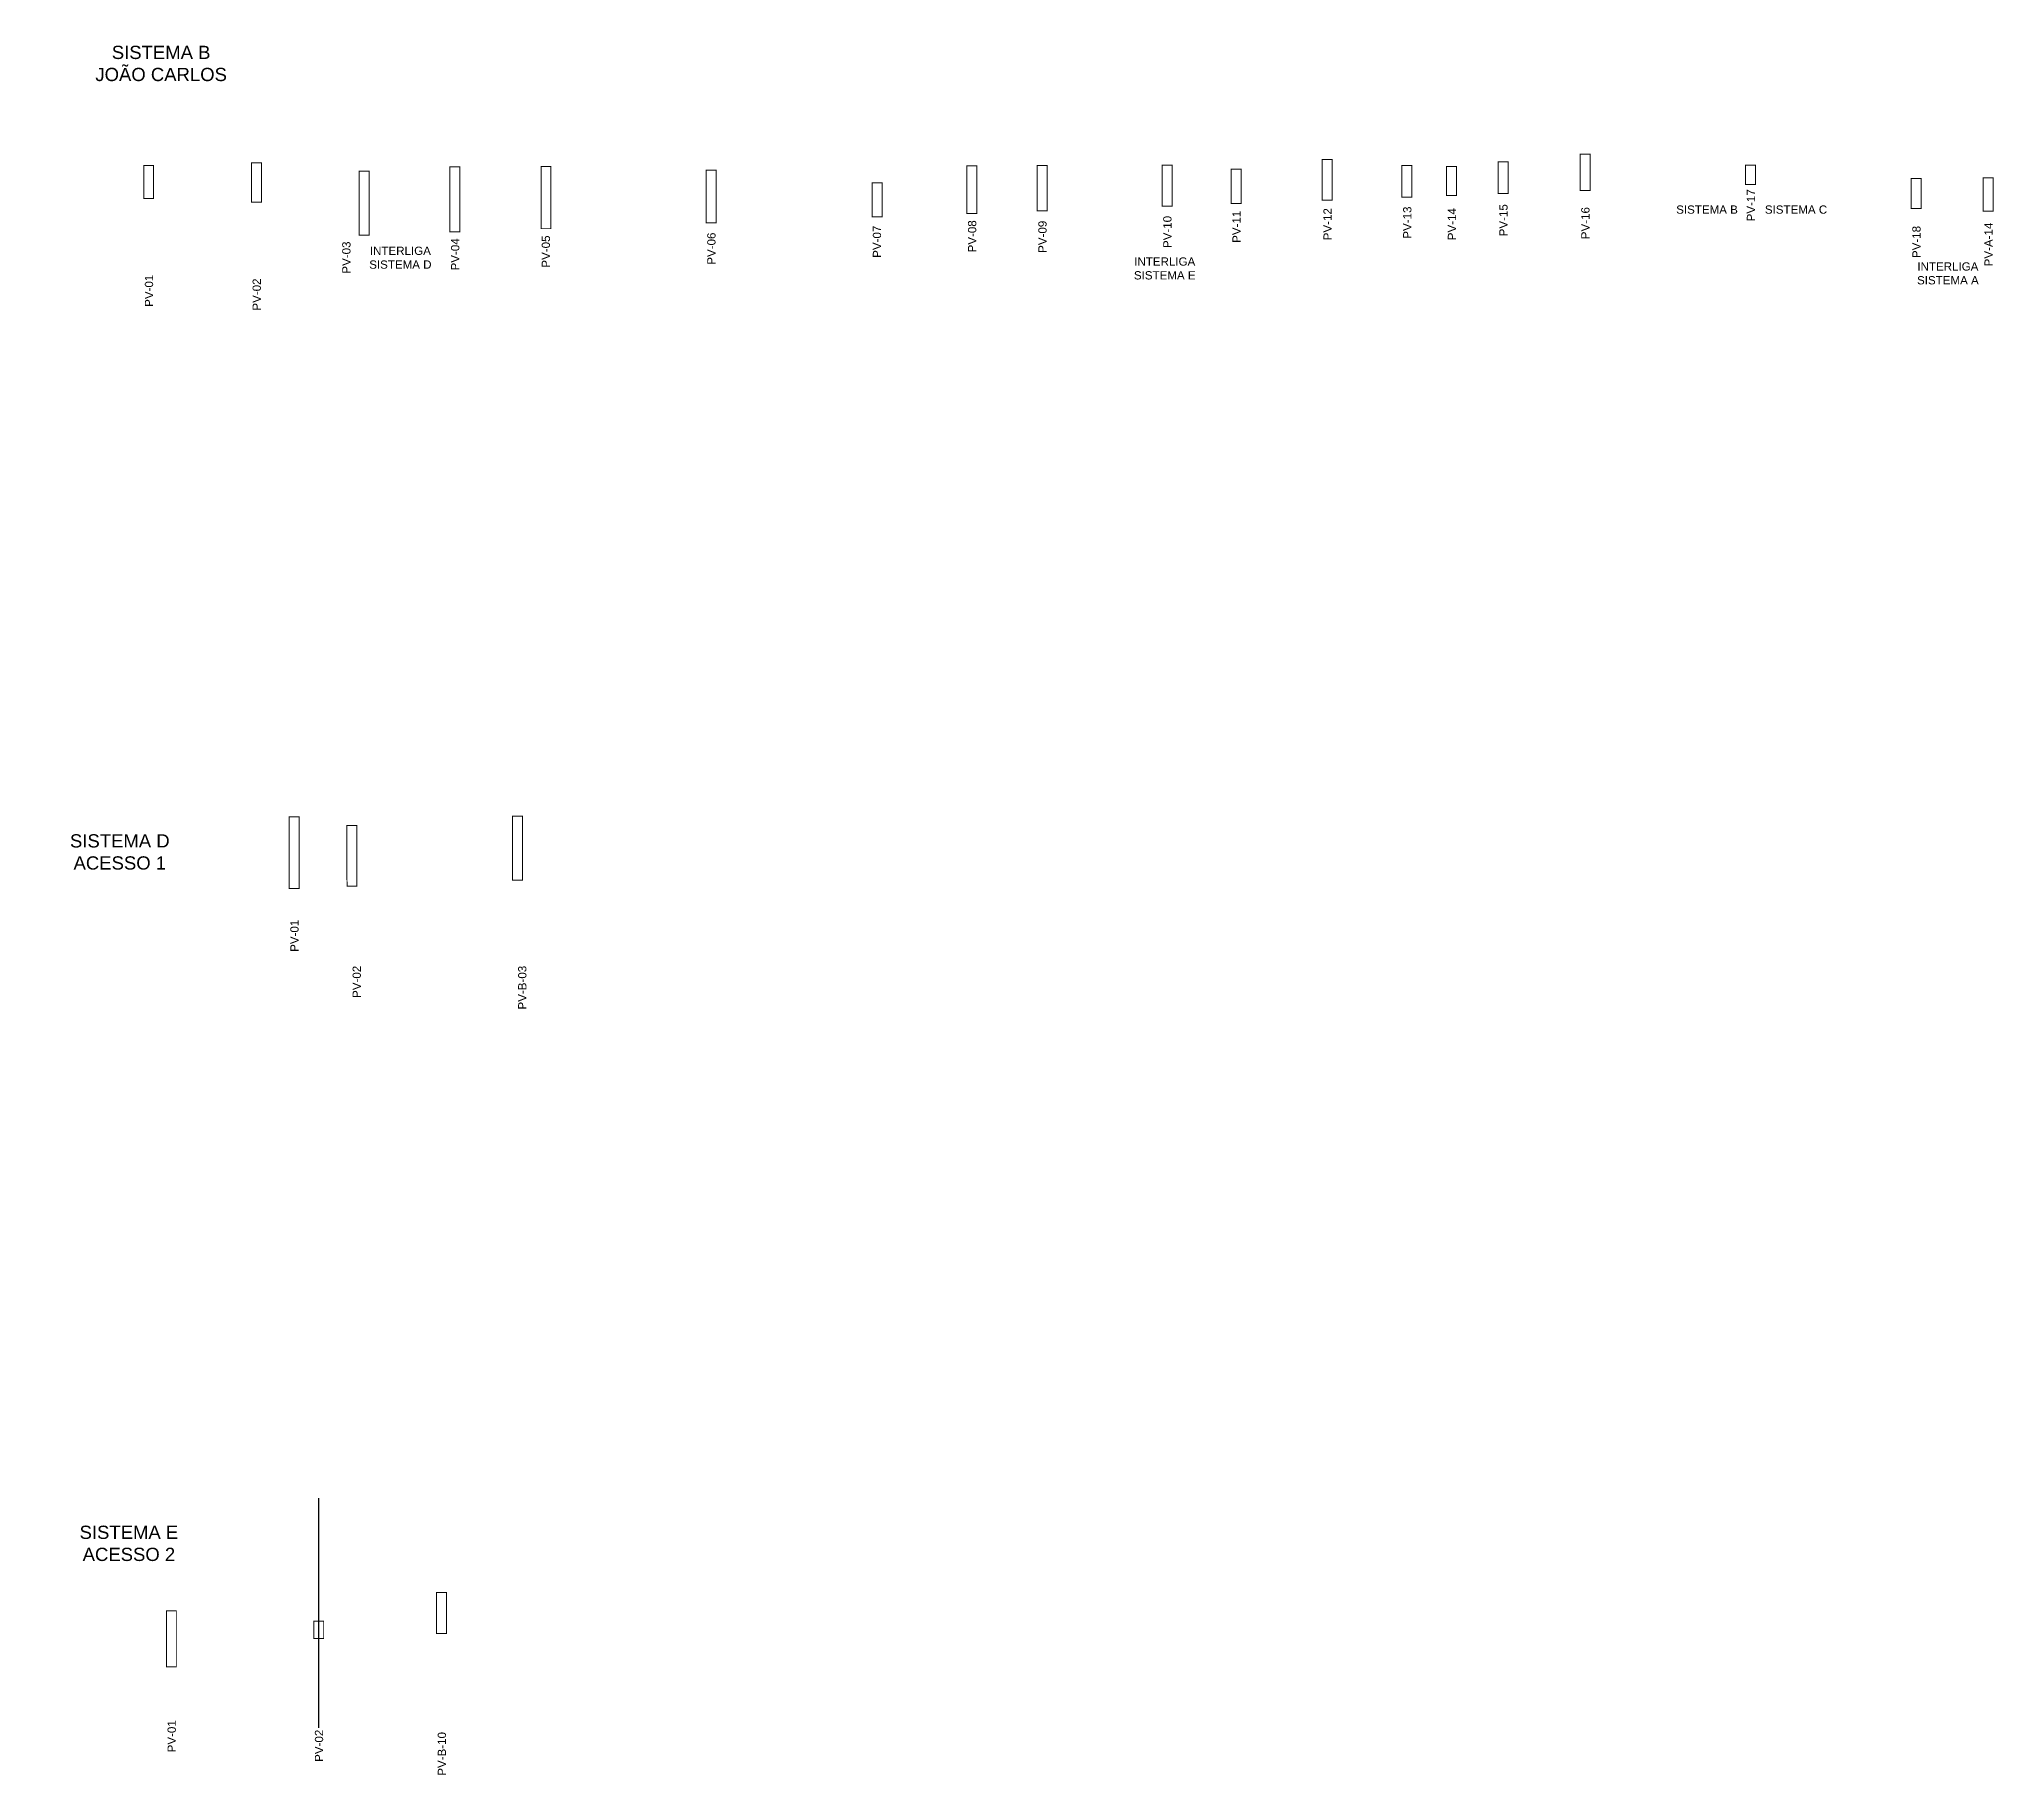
# Model space of a CAD drawing. Extents: x -160 to 364724, y -100 to 7353297.
# Drawn here: x 360050 to 360642, y 7347790 to 7348315 of the extents above; entities that cross this region are included whole.
import ezdxf

# ---------------------------------------------------------------- set-up
doc = ezdxf.new("R2010")
doc.units = 0
doc.header["$LTSCALE"] = 5
for name, color, linetype in [('LIN - PV PERFIL', 4, 'Continuous'), ('LIN-ARQ-TEXTO_MENOR', 1, 'Continuous'), ('malha', 8, 'Continuous'), ('notáveis', 4, 'Continuous'), ('P_Perfil_Texto_Quadro', 2, 'Continuous')]:
    doc.layers.add(name, color=color, linetype=linetype)
doc.styles.add('CARIMBO', font='arial.ttf', dxfattribs={"height": 2})
doc.styles.get("Standard").update_dxf_attribs({"font": 'arial.ttf'})

msp = doc.modelspace()

# ---------------------------------------------------------------- texts
at = {"layer": 'LIN-ARQ-TEXTO_MENOR', "color": 7, "char_height": 2.5, "attachment_point": 5, "rotation": 90, "bg_fill": 3, "box_fill_scale": 1.5, "bg_fill_color": 256, "bg_fill_transparency": 0}
for s, insert in [('PV-17', (360567.331, 7348265.241)), ('PV-10', (360391.081, 7348257.19)), ('PV-11', (360411.951, 7348258.756)), ('PV-12', (360439.451, 7348259.527)), ('PV-13', (360463.541, 7348260.015)), ('PV-14', (360477.011, 7348259.545)), ('PV-15', (360492.581, 7348260.719)), ('PV-16', (360517.331, 7348259.856)), ('PV-05', (360203.361, 7348251.267)), ('PV-06', (360253.361, 7348252.15)), ('PV-07', (360303.361, 7348254.24)), ('PV-08', (360332.111, 7348255.867)), ('PV-09', (360353.361, 7348255.726)), ('PV-18', (360617.331, 7348254.161)), ('PV-A-14', (360639.096, 7348253.401)), ('PV-03', (360143.114, 7348249.454)), ('PV-04', (360175.971, 7348250.419)), ('PV-01', (360083.491, 7348239.432)), ('PV-02', (360116.031, 7348238.293)), ('PV-01', (360127.432, 7348044.602)), ('PV-02', (360146.237, 7348030.688)), ('PV-B-03', (360196.235, 7348028.938))]:
    msp.add_mtext(s, dxfattribs=dict(at, insert=insert))
at = {"layer": 'malha', "char_height": 2.5, "attachment_point": 5, "rotation": 90, "bg_fill": 3, "box_fill_scale": 1.5, "bg_fill_color": 256, "bg_fill_transparency": 0}
for s, insert in [('PV-01', (360090.348, 7347802.812)), ('PV-B-10', (360171.952, 7347797.502))]:
    msp.add_mtext(s, dxfattribs=dict(at, insert=insert))
at = {"layer": 'malha', "insert": (360134.848, 7347799.944), "char_height": 2.5, "width": 8.79604, "attachment_point": 5, "rotation": 90, "bg_fill": 3, "box_fill_scale": 1.5, "bg_fill_color": 256, "bg_fill_transparency": 0}
msp.add_mtext('PV-02', dxfattribs=at)
at = {"layer": 'P_Perfil_Texto_Quadro', "color": 3, "linetype": 'Continuous', "lineweight": -3, "char_height": 4, "width": 44.716, "attachment_point": 5, "style": 'CARIMBO', "bg_fill": 3, "box_fill_scale": 1.5, "bg_fill_color": 256, "bg_fill_transparency": 0}
for s, insert in [('SISTEMA B\\PJOÃO CARLOS', (360087.146, 7348308.065)), ('SISTEMA D \\PACESSO 1', (360074.659, 7348069.907)), ('SISTEMA E\\PACESSO 2', (360077.408, 7347861.063))]:
    msp.add_mtext(s, dxfattribs=dict(at, insert=insert))

# ---------------------------------------------------------------- linework, layer by layer
at = {"layer": 'LIN - PV PERFIL', "color": 4, "const_width": 0.3}
for points in [[(360515.718, 7348269.685), (360518.718, 7348269.685), (360518.718, 7348280.72), (360515.718, 7348280.72)], [(360081.878, 7348267.285), (360084.878, 7348267.285), (360084.878, 7348277.302), (360081.878, 7348277.302)], [(360114.418, 7348266.185), (360117.418, 7348266.185), (360117.418, 7348278.037), (360114.418, 7348278.037)], [(360615.718, 7348264.285), (360618.718, 7348264.285), (360618.718, 7348273.334), (360615.718, 7348273.334)], [(360125.818, 7348058.874), (360128.818, 7348058.874), (360128.818, 7348080.481), (360125.818, 7348080.481)], [(360193.286, 7348061.374), (360196.286, 7348061.374), (360196.286, 7348080.711), (360193.286, 7348080.711)], [(360143.288, 7348059.574), (360146.288, 7348059.574), (360146.217, 7348077.936), (360143.217, 7348077.936)], [(360170.338, 7347833.875), (360173.338, 7347833.875), (360173.338, 7347846.214), (360170.338, 7347846.214)], [(360088.735, 7347823.775), (360091.735, 7347823.775), (360091.735, 7347840.69), (360088.735, 7347840.69)], [(360133.235, 7347832.375), (360136.235, 7347832.375), (360136.235, 7347837.619), (360133.235, 7347837.619)]]:
    msp.add_lwpolyline(points, close=True, dxfattribs=at)

msp.set_redraw_order([(e.dxf.handle, doc.entitydb.next_handle()) for e in msp.query("TEXT MTEXT ATTDEF DIMENSION ARC_DIMENSION")])  # texts and dimensions are drawn at this point

# ---------------------------------------------------------------- next in the draw order: linework, layer by layer
at = {"layer": 'LIN - PV PERFIL', "color": 4, "const_width": 0.3}
for points in [[(360174.358, 7348257.185), (360177.358, 7348257.185), (360177.356, 7348276.835), (360174.356, 7348276.835)], [(360201.878, 7348258.185), (360204.878, 7348258.185), (360204.878, 7348276.958), (360201.878, 7348276.958)], [(360251.748, 7348259.985), (360254.748, 7348259.985), (360254.746, 7348275.877), (360251.746, 7348275.877)], [(360330.498, 7348262.785), (360333.498, 7348262.785), (360333.498, 7348277.209), (360330.498, 7348277.209)], [(360351.748, 7348263.585), (360354.748, 7348263.585), (360354.748, 7348277.221), (360351.748, 7348277.221)], [(360389.468, 7348264.985), (360392.468, 7348264.985), (360392.468, 7348277.325), (360389.468, 7348277.325)], [(360410.338, 7348265.785), (360413.338, 7348265.785), (360413.338, 7348276.18), (360410.338, 7348276.18)], [(360437.838, 7348266.785), (360440.838, 7348266.785), (360440.838, 7348279.028), (360437.838, 7348279.028)], [(360461.878, 7348267.685), (360464.878, 7348267.685), (360464.865, 7348277.311), (360461.865, 7348277.311)], [(360475.398, 7348268.185), (360478.398, 7348268.185), (360478.398, 7348276.944), (360475.398, 7348276.944)], [(360490.968, 7348268.785), (360493.968, 7348268.785), (360493.968, 7348278.383), (360490.968, 7348278.383)], [(360565.718, 7348271.485), (360568.718, 7348271.485), (360568.718, 7348277.409), (360565.718, 7348277.409)], [(360301.878, 7348261.785), (360304.878, 7348261.785), (360304.878, 7348272), (360301.878, 7348272)], [(360637.483, 7348263.485), (360640.483, 7348263.485), (360640.483, 7348273.569), (360637.483, 7348273.569)]]:
    msp.add_lwpolyline(points, close=True, dxfattribs=at)
at = {"layer": 'notáveis'}
msp.add_line((360134.735, 7347805.375), (360134.735, 7347874.772), dxfattribs=at)

# ---------------------------------------------------------------- next in the draw order: texts
at = {"layer": 'LIN-ARQ-TEXTO_MENOR', "color": 7, "char_height": 2.5, "width": 19.74221, "attachment_point": 5, "bg_fill": 3, "box_fill_scale": 1.5, "bg_fill_color": 256, "bg_fill_transparency": 0}
for s, insert in [('SISTEMA B', (360554.06, 7348263.931)), ('SISTEMA C', (360580.941, 7348263.931)), ('INTERLIGA\\PSISTEMA D', (360159.402, 7348249.406)), ('INTERLIGA\\PSISTEMA E', (360390.27, 7348246.16)), ('INTERLIGA\\PSISTEMA A', (360626.809, 7348244.667))]:
    msp.add_mtext(s, dxfattribs=dict(at, insert=insert))

# ---------------------------------------------------------------- next in the draw order: linework, layer by layer
at = {"layer": 'LIN - PV PERFIL', "color": 4, "const_width": 0.3}
msp.add_lwpolyline([(360146.968, 7348256.185), (360149.968, 7348256.185), (360149.968, 7348275.522), (360146.968, 7348275.522)], close=True, dxfattribs=at)

doc.saveas('drawing.dxf')
